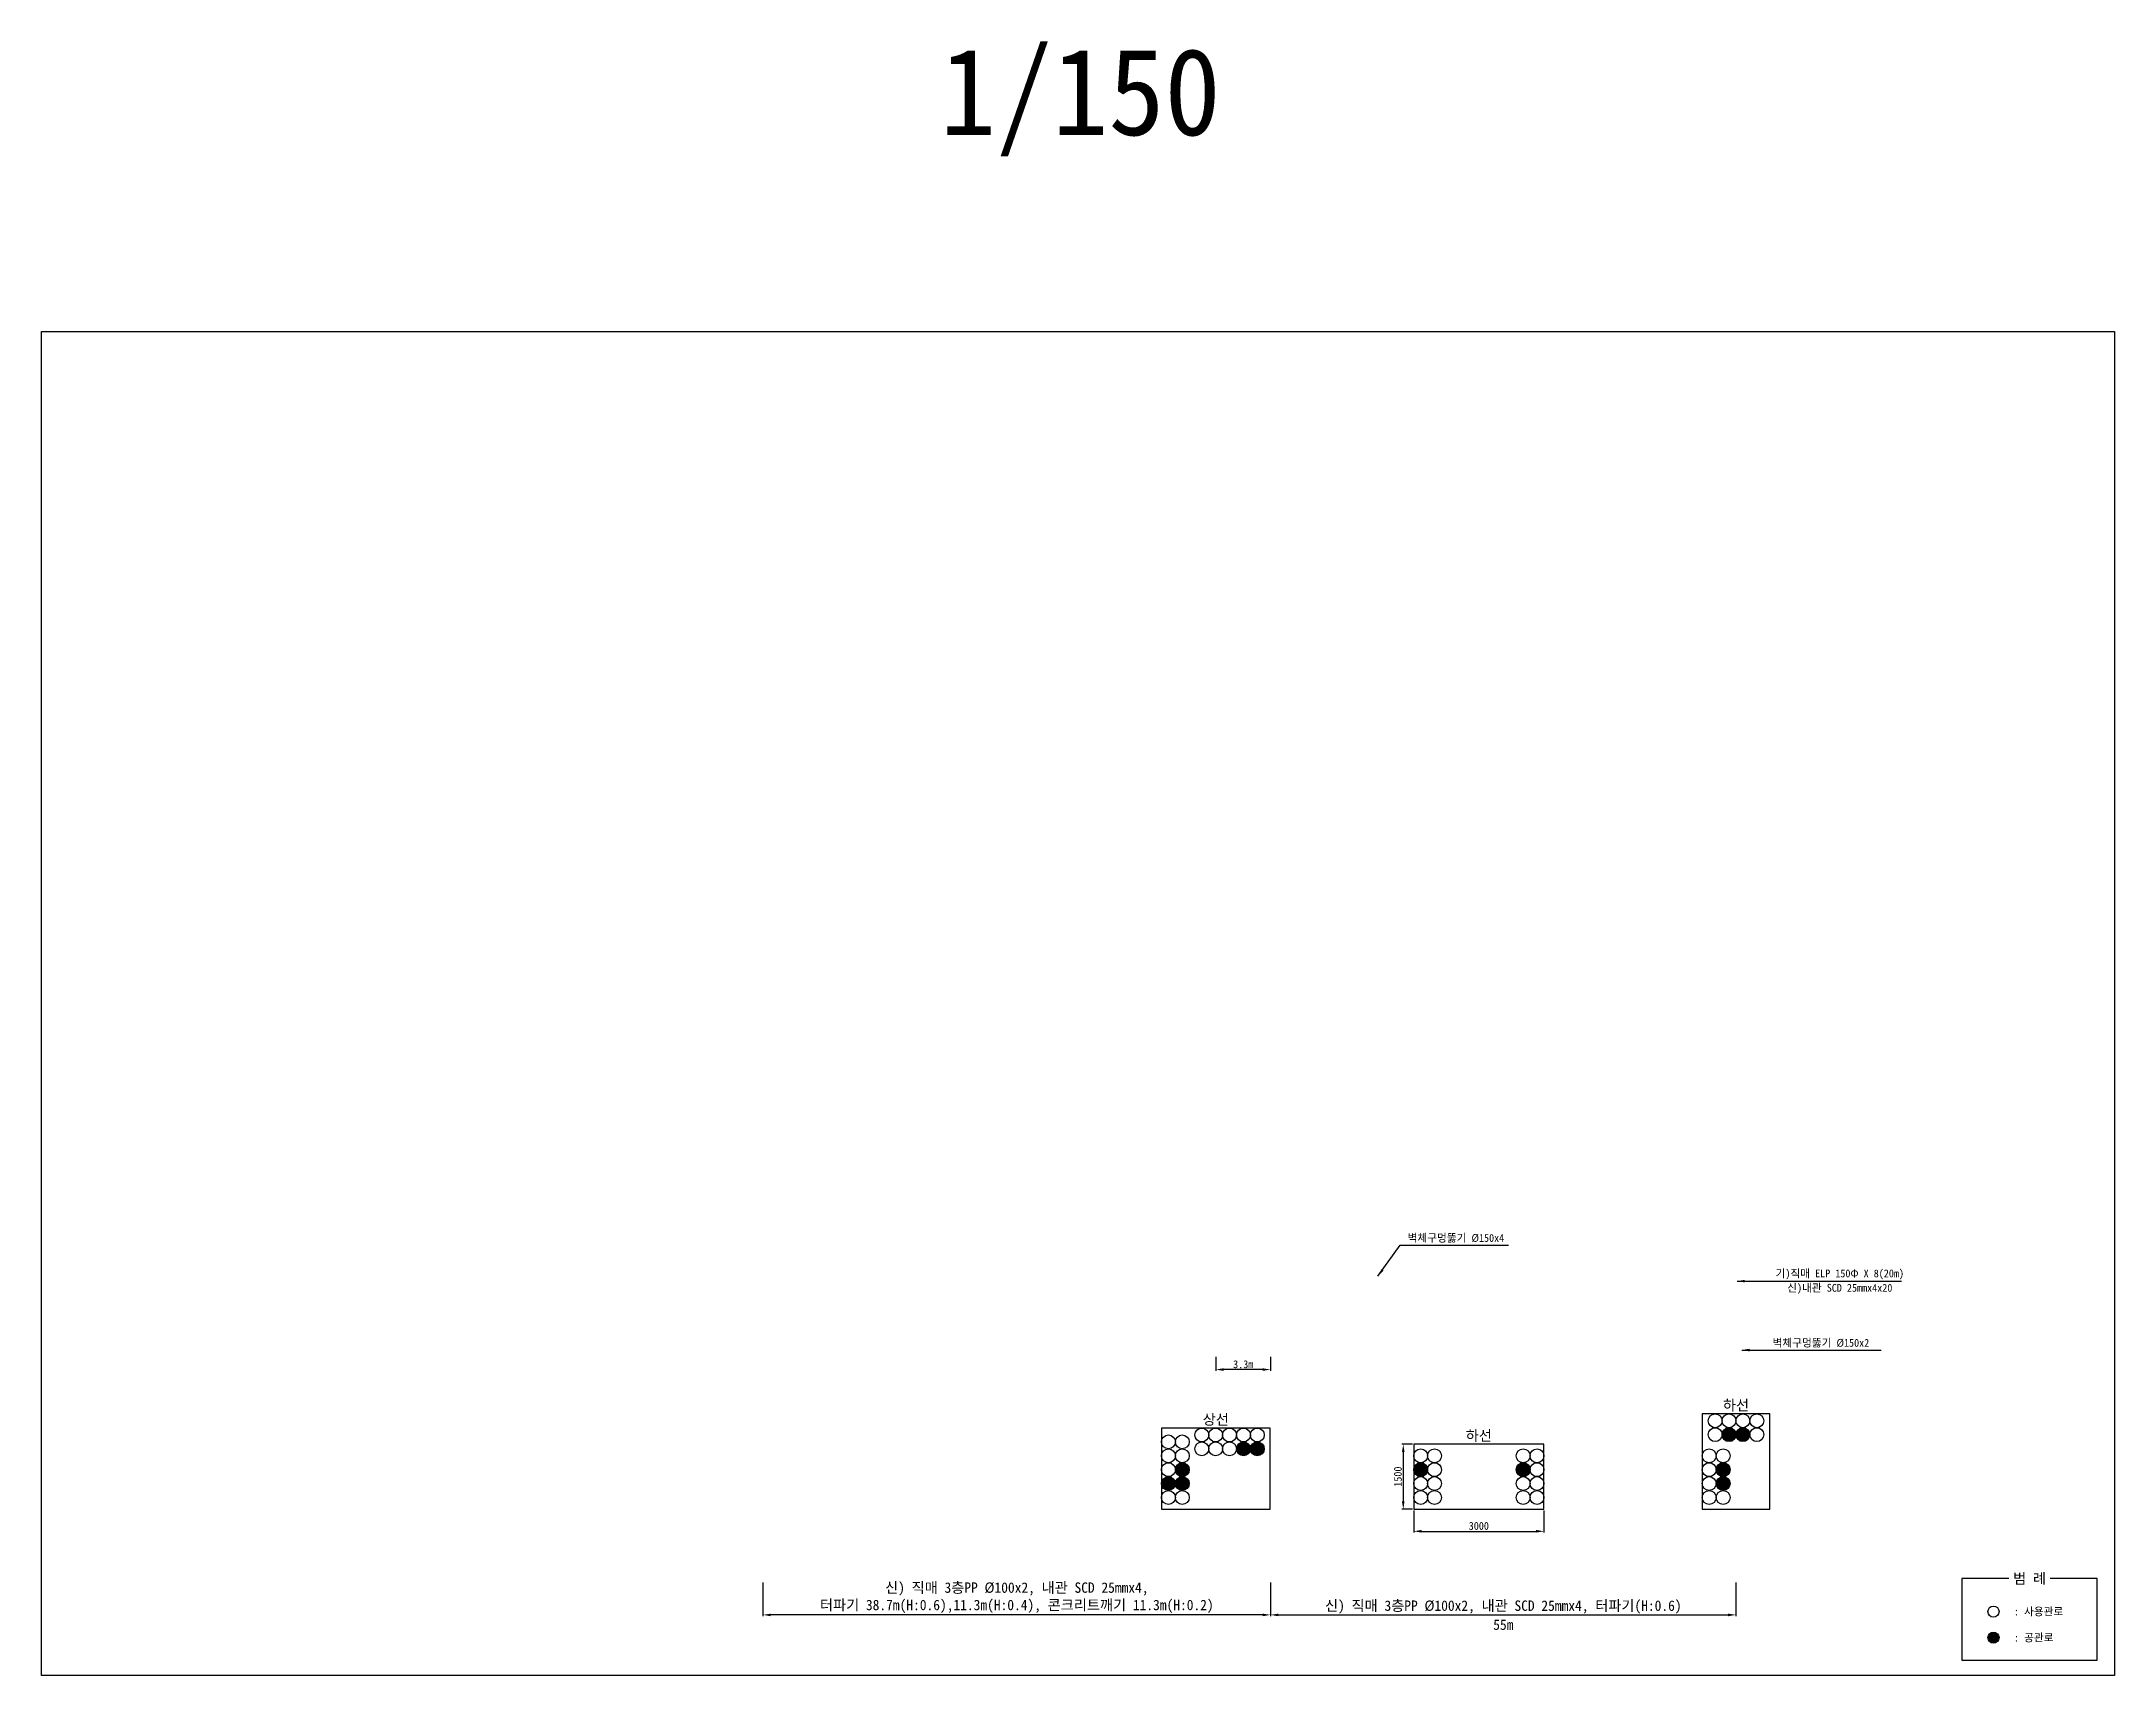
# Model space of a CAD drawing. Header units: millimetres. Extents: x 186056 to 186946, y 311645 to 311835.
# Drawn here: x 186826.1 to 186945.5, y 311646 to 311741 of the extents above; entities that cross this region are included whole.
import ezdxf
from ezdxf.enums import TextEntityAlignment as Align

# ---------------------------------------------------------------- set-up
doc = ezdxf.new("R2010")
doc.units = ezdxf.units.MM
for name, color, linetype in [('TX-PAPR', 2, 'Continuous'), ('TZ-DIMS', 1, 'Continuous'), ('TZ-LEAL', 1, 'Continuous'), ('TZ-LEAT', 3, 'Continuous'), ('TZ-LINE', 7, 'Continuous'), ('TZ-TEX2', 3, 'Continuous'), ('TZ-TEXT', 6, 'Continuous')]:
    doc.layers.add(name, color=color, linetype=linetype)
doc.styles.get("Standard").update_dxf_attribs({"font": 'GulimChe.ttf'})
doc.dimstyles.new('D150', dxfattribs={"dimscale": 0.15, "dimtxt": 3, "dimasz": 3, "dimexe": 0.5, "dimexo": 0.5, "dimgap": 0.5, "dimtad": 1, "dimdec": 0, "dimzin": 1, "dimdsep": 46, "dimlunit": 6, "dimtxsty": 'Standard', "dimcen": 1, "dimclrd": 1, "dimclre": 1, "dimclrt": 3, "dimadec": 0, "dimazin": 0, "dimtfac": 1, "dimtdec": 0, "dimtix": 1, "dimtmove": 2, "dimatfit": 3, "dimfxl": 0, "dimtvp": 2, "dimlwd": -1, "dimlwe": -1, "dimarcsym": 0})

msp = doc.modelspace()

# ---------------------------------------------------------------- texts
at = {"layer": 'TZ-LEAT'}
msp.add_text('기)직매 ELP 150Φ X 8(20m)', height=0.45, dxfattribs=at).set_placement((186929.71, 311670.05, -0.23), align=Align.MIDDLE)
at = {"layer": 'TZ-TEX2'}
for s, height, p in [('1/150', 5, (186885.97, 311737.72, -0.46)), ('하선', 0.6, (186923.73, 311662.49, -0.23)), ('상선', 0.6, (186893.77, 311661.67, -0.23)), ('하선', 0.6, (186908.92, 311660.74, -0.23)), ('범 례', 0.6, (186940.64, 311652.51, -0.23))]:
    msp.add_text(s, height=height, dxfattribs=at).set_placement(p, align=Align.MIDDLE)
for s, p in [(': 사용관로', (186939.74, 311650.6, -0.23)), (': 공관로', (186939.74, 311649.1, -0.23))]:
    msp.add_text(s, height=0.45, dxfattribs=at).set_placement(p, align=Align.MIDDLE_LEFT)
at = {"layer": 'TZ-TEXT'}
for s, p in [('벽체구멍뚫기 Ø150x4', (186907.6, 311672.13, -0.12)), ('신)내관 SCD 25mmx4x20', (186929.71, 311669.22, -0.23))]:
    msp.add_text(s, height=0.45, rotation=359.9482, dxfattribs=at).set_placement(p, align=Align.MIDDLE)
msp.add_text('벽체구멍뚫기 Ø150x2', height=0.45, rotation=359.9482, dxfattribs=at).set_placement((186925.84, 311666.08, -0.23), align=Align.MIDDLE_LEFT)
at = {"layer": 'TZ-TEXT', "ltscale": 2, "insert": (186910.33, 311649.84, -0.23), "char_height": 0.6, "attachment_point": 5}
msp.add_mtext('55m', dxfattribs=at)

# ---------------------------------------------------------------- blocks, each defined once
blk = doc.blocks.new('*D16')
at = {"layer": 'DEFPOINTS', "color": 0, "ltscale": 2}
for p in [(186905.17, 311660.24), (186904.57, 311656.49), (186905.17, 311656.49)]:
    blk.add_point(p, dxfattribs=at)
at = {"layer": 'TZ-DIMS', "color": 1, "ltscale": 2}
for p, q in [((186905.09, 311660.24), (186904.49, 311660.24)), ((186904.57, 311659.79), (186904.57, 311656.94)), ((186905.09, 311656.49), (186904.49, 311656.49))]:
    blk.add_line(p, q, dxfattribs=at)
for points in [[(186904.49, 311659.79), (186904.64, 311659.79), (186904.57, 311660.24)], [(186904.49, 311656.94), (186904.64, 311656.94), (186904.57, 311656.49)]]:
    blk.add_solid(points, dxfattribs=at)
at = {"layer": 'TZ-DIMS', "color": 3, "ltscale": 2, "insert": (186904.26, 311658.37), "char_height": 0.45, "attachment_point": 5, "rotation": 90}
blk.add_mtext('1500', dxfattribs=at)
blk = doc.blocks.new('*D17')
at = {"layer": 'DEFPOINTS', "color": 0, "ltscale": 2}
for p in [(186905.17, 311656.49), (186912.67, 311656.49), (186912.67, 311655.22)]:
    blk.add_point(p, dxfattribs=at)
at = {"layer": 'TZ-DIMS', "color": 1, "ltscale": 2}
for p, q in [((186905.17, 311656.42), (186905.17, 311655.15)), ((186912.67, 311656.42), (186912.67, 311655.15)), ((186905.62, 311655.22), (186912.22, 311655.22))]:
    blk.add_line(p, q, dxfattribs=at)
for points in [[(186905.62, 311655.3), (186905.62, 311655.15), (186905.17, 311655.22)], [(186912.22, 311655.3), (186912.22, 311655.15), (186912.67, 311655.22)]]:
    blk.add_solid(points, dxfattribs=at)
at = {"layer": 'TZ-DIMS', "color": 3, "ltscale": 2, "insert": (186908.92, 311655.53), "char_height": 0.45, "attachment_point": 5}
blk.add_mtext('3000', dxfattribs=at)
blk = doc.blocks.new('*D18')
at = {"layer": 'DEFPOINTS', "color": 0, "ltscale": 2}
for p in [(186893.77, 311665.34), (186896.92, 311665.34), (186893.77, 311664.54)]:
    blk.add_point(p, dxfattribs=at)
at = {"layer": 'TZ-DIMS', "color": 1, "ltscale": 2}
for p, q in [((186893.77, 311665.27), (186893.77, 311664.46)), ((186896.92, 311665.27), (186896.92, 311664.46)), ((186896.47, 311664.54), (186894.22, 311664.54))]:
    blk.add_line(p, q, dxfattribs=at)
for points in [[(186894.22, 311664.61), (186894.22, 311664.46), (186893.77, 311664.54)], [(186896.47, 311664.61), (186896.47, 311664.46), (186896.92, 311664.54)]]:
    blk.add_solid(points, dxfattribs=at)
at = {"layer": 'TZ-DIMS', "color": 3, "ltscale": 2, "insert": (186895.35, 311664.84), "char_height": 0.45, "width": 0.2959, "attachment_point": 5}
blk.add_mtext('3.3m', dxfattribs=at)
blk = doc.blocks.new('*D19')
at = {"layer": 'DEFPOINTS', "color": 0, "ltscale": 2}
for p in [(186896.92, 311652.35), (186923.73, 311652.35), (186923.73, 311650.41)]:
    blk.add_point(p, dxfattribs=at)
at = {"layer": 'TZ-TEXT', "color": 1, "ltscale": 2}
for p, q in [((186896.92, 311652.27), (186896.92, 311650.33)), ((186923.73, 311652.27), (186923.73, 311650.33)), ((186897.37, 311650.41), (186923.28, 311650.41))]:
    blk.add_line(p, q, dxfattribs=at)
for points in [[(186897.37, 311650.48), (186897.37, 311650.33), (186896.92, 311650.41)], [(186923.28, 311650.48), (186923.28, 311650.33), (186923.73, 311650.41)]]:
    blk.add_solid(points, dxfattribs=at)
at = {"layer": 'TZ-TEXT', "color": 3, "ltscale": 2, "insert": (186910.33, 311650.86), "char_height": 0.6, "attachment_point": 5}
blk.add_mtext('{\\C6;신) 직매 3층PP Ø100x2, 내관 SCD 25mmx4, 터파기(H:0.6)}', dxfattribs=at)
blk = doc.blocks.new('*D20')
at = {"layer": 'DEFPOINTS', "color": 0, "ltscale": 2}
for p in [(186867.69, 311652.35), (186896.92, 311652.35), (186867.69, 311650.41)]:
    blk.add_point(p, dxfattribs=at)
at = {"layer": 'TZ-TEXT', "color": 1, "ltscale": 2}
for p, q in [((186867.69, 311652.27), (186867.69, 311650.33)), ((186896.92, 311652.27), (186896.92, 311650.33)), ((186896.47, 311650.41), (186868.14, 311650.41))]:
    blk.add_line(p, q, dxfattribs=at)
for points in [[(186868.14, 311650.48), (186868.14, 311650.33), (186867.69, 311650.41)], [(186896.47, 311650.48), (186896.47, 311650.33), (186896.92, 311650.41)]]:
    blk.add_solid(points, dxfattribs=at)
at = {"layer": 'TZ-TEXT', "color": 3, "ltscale": 2, "insert": (186882.31, 311651.4), "char_height": 0.6, "attachment_point": 5}
blk.add_mtext('{\\C6;신) 직매 3층PP Ø100x2, 내관 SCD 25mmx4,\\P터파기 38.7m(H:0.6),11.3m(H:0.4), 콘크리트깨기 11.3m(H:0.2)}', dxfattribs=at)

# ---------------------------------------------------------------- dimensions: what is measured, and where the dimension line sits
at = {"layer": 'TZ-DIMS', "ltscale": 2}
for base, p1, p2, text, picture, middle in [((186893.77, 311664.54, -0.23), (186896.92, 311665.34, -0.23), (186893.77, 311665.34, -0.23), '<>.3m', '*D18', (186895.35, 311664.84, -0.23)), ((186912.67, 311655.22, -0.23), (186905.17, 311656.49, -0.23), (186912.67, 311656.49, -0.23), '3000', '*D17', (186908.92, 311655.53, -0.23))]:
    dim = msp.add_linear_dim(base=base, p1=p1, p2=p2, text=text, dimstyle='D150', dxfattribs=at)
    dim.commit()
    dim.dimension.update_dxf_attribs({"geometry": picture, "text_midpoint": middle})
dim = msp.add_linear_dim(base=(186904.57, 311656.49, -0.23), p1=(186905.17, 311660.24, -0.23), p2=(186905.17, 311656.49, -0.23), angle=90, text='1500', dimstyle='D150', dxfattribs=at)
dim.commit()
dim.dimension.update_dxf_attribs({"geometry": '*D16', "text_midpoint": (186904.26, 311658.37, -0.23)})
at = {"layer": 'TZ-TEXT', "ltscale": 2}
for base, p2, text, picture, middle in [((186867.69, 311650.41, -0.23), (186867.69, 311652.35, -0.23), '{\\C6;신) 직매 3층PP Ø100x2, 내관 SCD 25mmx4,\\P터파기 38.7m(H:0.6),11.3m(H:0.4), 콘크리트깨기 11.3m(H:0.2)}', '*D20', (186882.31, 311651.4, -0.23)), ((186923.73, 311650.41, -0.23), (186923.73, 311652.35, -0.23), '{\\C6;신) 직매 3층PP Ø100x2, 내관 SCD 25mmx4, 터파기(H:0.6)}', '*D19', (186910.33, 311650.86, -0.23))]:
    dim = msp.add_linear_dim(base=base, p1=(186896.92, 311652.35, -0.23), p2=p2, text=text, dimstyle='D150', override={"dimtxt": 4}, dxfattribs=at)
    dim.commit()
    dim.dimension.update_dxf_attribs({"geometry": picture, "text_midpoint": middle})

# ---------------------------------------------------------------- hatches: boundary and pattern name
at = {"layer": 'TZ-LINE', "ltscale": 2}
h = msp.add_hatch(color=256, dxfattribs=at)
h.dxf.hatch_style = 1
h.paths.add_polyline_path([(186894.96, 311659.97, 1), (186895.76, 311659.97, 1)])
h = msp.add_hatch(color=256, dxfattribs=at)
h.dxf.hatch_style = 1
h.paths.add_polyline_path([(186895.76, 311659.97, 1), (186896.56, 311659.97, 1)])
h = msp.add_hatch(color=256, dxfattribs=at)
h.dxf.hatch_style = 1
h.paths.add_polyline_path([(186922.93, 311660.79, 1), (186923.73, 311660.79, 1)])
h = msp.add_hatch(color=256, dxfattribs=at)
h.dxf.hatch_style = 1
h.paths.add_polyline_path([(186923.73, 311660.79, 1), (186924.53, 311660.79, 1)])
h = msp.add_hatch(color=256, dxfattribs=at)
h.dxf.hatch_style = 1
h.paths.add_polyline_path([(186891.44, 311658.77, 1), (186892.24, 311658.77, 1)])
h = msp.add_hatch(color=256, dxfattribs=at)
h.dxf.hatch_style = 1
h.paths.add_polyline_path([(186905.17, 311658.77, 1), (186905.97, 311658.77, 1)])
h = msp.add_hatch(color=256, dxfattribs=at)
h.dxf.hatch_style = 1
h.paths.add_polyline_path([(186911.07, 311658.77, 1), (186911.87, 311658.77, 1)])
h = msp.add_hatch(color=256, dxfattribs=at)
h.dxf.hatch_style = 1
h.paths.add_polyline_path([(186922.59, 311658.77, 1), (186923.39, 311658.77, 1)])
h = msp.add_hatch(color=256, dxfattribs=at)
h.dxf.hatch_style = 1
h.paths.add_polyline_path([(186890.64, 311657.97, 1), (186891.44, 311657.97, 1)])
h = msp.add_hatch(color=256, dxfattribs=at)
h.dxf.hatch_style = 1
h.paths.add_polyline_path([(186891.44, 311657.97, 1), (186892.24, 311657.97, 1)])
h = msp.add_hatch(color=256, dxfattribs=at)
h.dxf.hatch_style = 1
h.paths.add_polyline_path([(186922.59, 311657.97, 1), (186923.39, 311657.97, 1)])
h = msp.add_hatch(color=256, dxfattribs=at)
h.dxf.hatch_style = 1
h.paths.add_polyline_path([(186938.24, 311649.1, 1), (186938.88, 311649.1, 1)])

# ---------------------------------------------------------------- linework, layer by layer
at = {"layer": 'TX-PAPR', "elevation": -0.46}
msp.add_lwpolyline([(186826.13, 311724.32), (186945.53, 311724.32), (186945.53, 311646.92), (186826.13, 311646.92)], close=True, dxfattribs=at)
at = {"layer": 'TZ-LEAL', "elevation": -0.12}
msp.add_lwpolyline([(186904.38, 311671.71), (186910.63, 311671.71)], dxfattribs=at)
at = {"layer": 'TZ-LINE', "ltscale": 2, "elevation": -0.23}
for points in [[(186921.79, 311656.49), (186925.68, 311656.49), (186925.68, 311661.99), (186921.79, 311661.99)], [(186890.64, 311656.49), (186896.9, 311656.49), (186896.9, 311661.17), (186890.64, 311661.17)], [(186905.17, 311656.49), (186912.67, 311656.49), (186912.67, 311660.24), (186905.17, 311660.24)]]:
    msp.add_lwpolyline(points, close=True, dxfattribs=at)
msp.add_lwpolyline([(186939.45, 311652.51), (186936.73, 311652.51), (186936.73, 311647.81), (186944.54, 311647.81), (186944.54, 311652.51), (186941.83, 311652.51)], dxfattribs=at)
at = {"layer": 'TZ-LINE', "ltscale": 2}
for centre, radius in [((186922.53, 311661.59, -0.23), 0.4), ((186923.33, 311661.59, -0.23), 0.4), ((186924.13, 311661.59, -0.23), 0.4), ((186924.93, 311661.59, -0.23), 0.4), ((186891.04, 311660.37, -0.23), 0.4), ((186891.84, 311660.37, -0.23), 0.4), ((186892.96, 311660.77, -0.23), 0.4), ((186892.96, 311659.97, -0.23), 0.4), ((186893.76, 311660.77, -0.23), 0.4), ((186893.76, 311659.97, -0.23), 0.4), ((186894.56, 311660.77, -0.23), 0.4), ((186894.56, 311659.97, -0.23), 0.4), ((186895.36, 311660.77, -0.23), 0.4), ((186895.36, 311659.97, -0.23), 0.4), ((186896.16, 311660.77, -0.23), 0.4), ((186896.16, 311659.97, -0.23), 0.4), ((186922.53, 311660.79, -0.23), 0.4), ((186923.33, 311660.79, -0.23), 0.4), ((186924.13, 311660.79, -0.23), 0.4), ((186924.93, 311660.79, -0.23), 0.4), ((186891.04, 311659.57, -0.23), 0.4), ((186891.04, 311658.77, -0.23), 0.4), ((186891.84, 311659.57, -0.23), 0.4), ((186891.84, 311658.77, -0.23), 0.4), ((186905.57, 311659.57, -0.23), 0.4), ((186905.57, 311658.77, -0.23), 0.4), ((186906.37, 311659.57, -0.23), 0.4), ((186906.37, 311658.77, -0.23), 0.4), ((186911.47, 311659.57, -0.23), 0.4), ((186911.47, 311658.77, -0.23), 0.4), ((186912.27, 311659.57, -0.23), 0.4), ((186912.27, 311658.77, -0.23), 0.4), ((186922.19, 311659.57, -0.23), 0.4), ((186922.19, 311658.77, -0.23), 0.4), ((186922.99, 311659.57, -0.23), 0.4), ((186922.99, 311658.77, -0.23), 0.4), ((186891.04, 311657.97, -0.23), 0.4), ((186891.84, 311657.97, -0.23), 0.4), ((186905.57, 311657.97, -0.23), 0.4), ((186906.37, 311657.97, -0.23), 0.4), ((186911.47, 311657.97, -0.23), 0.4), ((186912.27, 311657.97, -0.23), 0.4), ((186922.19, 311657.97, -0.23), 0.4), ((186922.99, 311657.97, -0.23), 0.4), ((186891.04, 311657.17, -0.23), 0.4), ((186891.84, 311657.17, -0.23), 0.4), ((186905.57, 311657.17, -0.23), 0.4), ((186906.37, 311657.17, -0.23), 0.4), ((186911.47, 311657.17, -0.23), 0.4), ((186912.27, 311657.17, -0.23), 0.4), ((186922.19, 311657.17, -0.23), 0.4), ((186922.99, 311657.17, -0.23), 0.4), ((186938.56, 311650.6, -0.23), 0.32), ((186938.56, 311649.1, -0.23), 0.32)]:
    msp.add_circle(centre, radius, dxfattribs=at)

msp.set_redraw_order([(e.dxf.handle, doc.entitydb.next_handle()) for e in msp.query("TEXT MTEXT ATTDEF DIMENSION ARC_DIMENSION")])  # texts and dimensions are drawn at this point

# ---------------------------------------------------------------- leaders
at = {"layer": 'TZ-LEAL'}
for points in [[(186903.11, 311669.91, -0.12), (186904.38, 311671.71, -0.35)], [(186923.79, 311669.63, -0.23), (186933.27, 311669.63, -0.46)], [(186924.06, 311665.66, -0.23), (186932.09, 311665.66, -0.46)]]:
    msp.add_leader(points, dimstyle='D150', dxfattribs=at)

doc.saveas('drawing.dxf')
